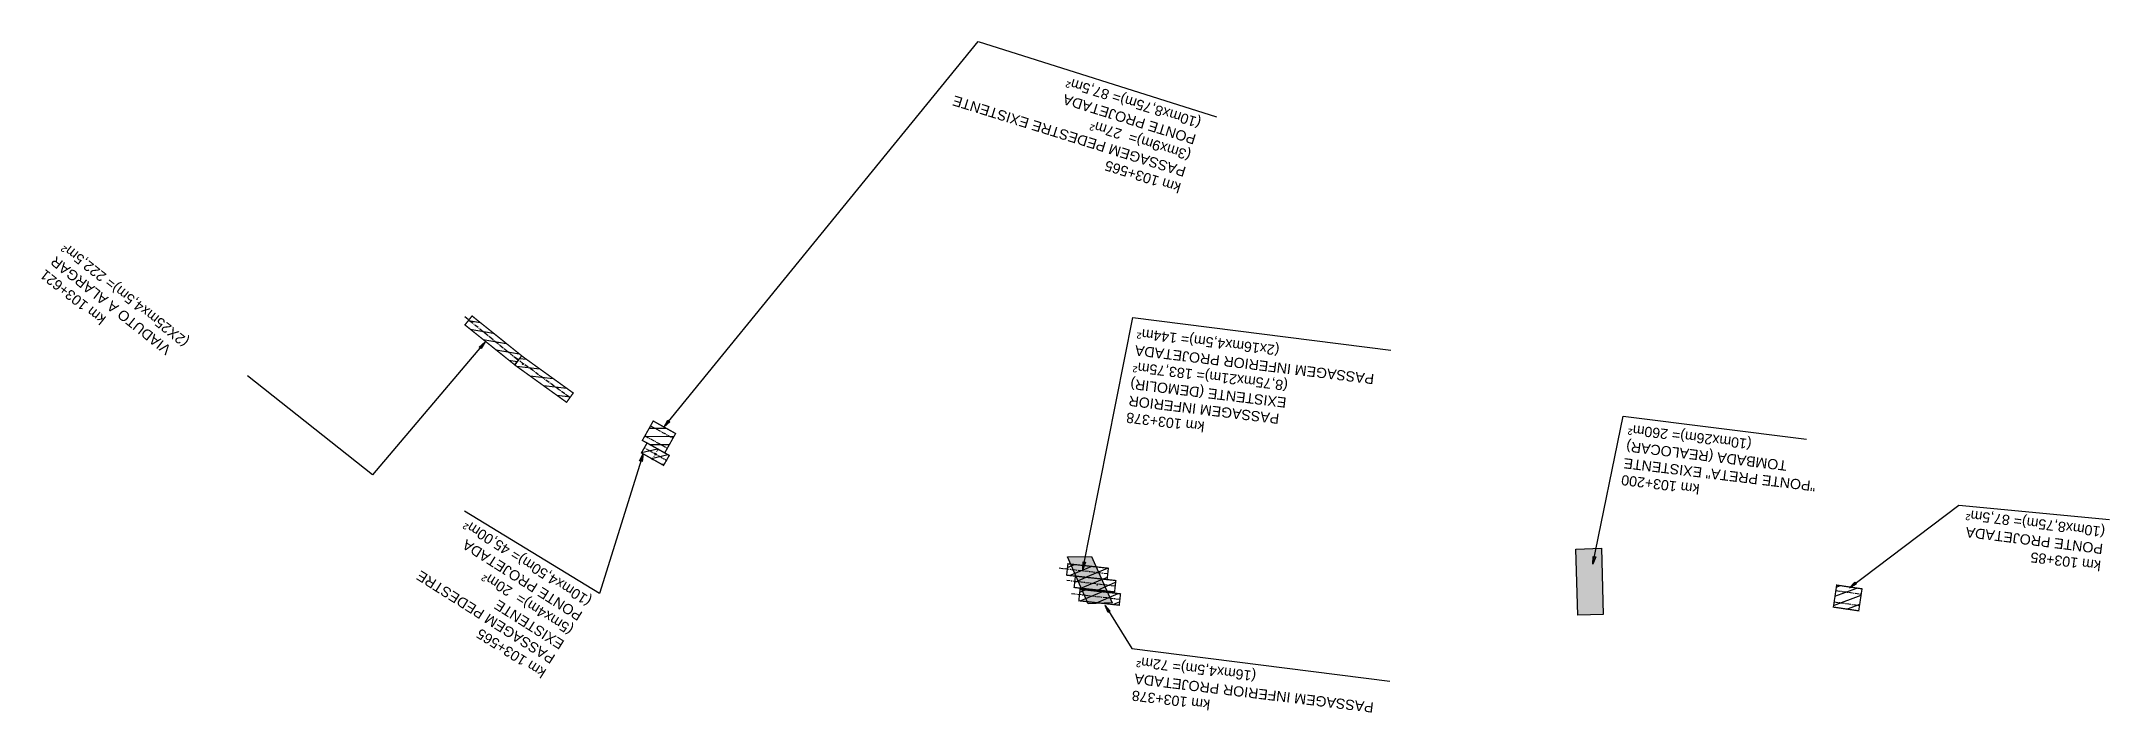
# Model space of a CAD drawing. Header units: metres. Extents: x 288915 to 323983, y 7382661 to 7464883.
# Drawn here: x 288915 to 289728, y 7464619 to 7464883 of the extents above; entities that cross this region are included whole.
import ezdxf

# ---------------------------------------------------------------- set-up
doc = ezdxf.new("R2010")
doc.units = ezdxf.units.M
doc.linetypes.add('CENTER', pattern=[50.800000000000004, 31.75, -6.35, 6.35, -6.35])
doc.linetypes.add('DASHDOTX2', pattern=[2, 1, -0.5, 0, -0.5])
doc.layers.get('0').update_dxf_attribs({"color": 255})
for name, color, linetype in [('_PASS. INFERIOR A CONSTRUIR', 10, 'Continuous'), ('A-IMAGENS', 255, 'Continuous'), ('EIXO', 1, 'DASHDOTX2'), ('F-HZ-PI', 1, 'Continuous'), ('U-HZ-TEXTO-OAE', 2, 'Continuous')]:
    doc.layers.add(name, color=color, linetype=linetype)
doc.layers.add('_PASS. INFERIOR A DEMOLIR', color=10, linetype='Continuous', transparency=0.5)
doc.styles.add('ARIAL', font='arial.ttf')
doc.styles.add('DIM', font='arial.ttf', dxfattribs={"width": 0.8})
doc.dimstyles.new('U-1_2000', dxfattribs={"dimscale": 2, "dimtxt": 1.5, "dimasz": 0.75, "dimexe": 0.75, "dimexo": 0.75, "dimgap": 0.25, "dimtad": 1, "dimzin": 4, "dimtxsty": 'DIM', "dimblk": 'ARCHTICK', "dimcen": 0.7, "dimdle": 0.75, "dimclrd": 256, "dimclre": 256, "dimclrt": 256, "dimaunit": 1, "dimadec": 3, "dimazin": 2, "dimtfac": 1, "dimtofl": 0, "dimtmove": 0, "dimatfit": 3, "dimldrblk": 'CLOSEDBLANK', "dimfxl": 0, "dimtolj": 1, "dimtzin": 0, "dimlwd": -1, "dimlwe": -1, "dimarcsym": 0})

msp = doc.modelspace()

# ---------------------------------------------------------------- texts
at = {"layer": 'U-HZ-TEXTO-OAE', "color": 2, "linetype": 'Continuous', "lineweight": -3, "style": 'ARIAL'}
for s, insert, char_height, width, attachment_point, rotation in [('{\\C256;km 103+565\\P}PASSAGEM PEDESTRE{\\C256; EXISTENTE \\P}(3mx9m)=  27m²  {\\C256;\\PPONTE PROJETADA\\P(10mx8,75m)= 87,5m²}', (289371.5524273502, 7464853.683216618), 3.999999999999993, 150.2515116109684, 7, 162.77702695553972), ('{\\C256;km 103+621\\PVIADUTO A ALARGAR \\P(2X25mx4,5m)= 222,5m²}', (288925.3455574838, 7464804.943092776), 3.999999999999994, 150.2515116109684, 9, 141.59612707093643), ('\\pi119.96;{\\C256;km 103+378\\P\\pi91.138;PASSAGEM INFERIOR\\P\\pi89.111;EXISTENTE (DEMOLIR)\\P\\pi89.343;(8,75mx21m)= 183,75m²\\P\\pi55.973;PASSAGEM INFERIOR PROJETADA \\P\\pi94.317;(2x16mx4,5m)= 144m²}', (289495.6606193029, 7464753.146982896, 1), 3.999999999999994, 150.2515116109684, 7, 173.0833725539465), ('\\pi119.98;{\\C256;km 103+200\\P\\pi74.805;"PONTE PRETA" EXISTENTE \\P\\pi86.936;TOMBADA (REALOCAR)\\P\\pi101.77;(10mx26m)= 260m²}', (289688.779202393, 7464715.367360692), 3.999999999999994, 150.251511610738, 7, 173.0833725539465), ('{\\C256;km 103+85\\PPONTE PROJETADA\\P(10mx8,75m)= 87,5m²}', (289726.7786032951, 7464693.096927017), 3.999999999999993, 150.2515116109684, 7, 172.89153282340143), ('{\\C256;km 103+565\\P}PASSAGEM PEDESTRE{\\C256; \\PEXISTENTE \\P}(5mx4m)=  20m²  {\\C256;\\PPONTE PROJETADA\\P(10mx4,50m)= 45,00m²}', (289132.1582451922, 7464664.910850023), 3.999999999999993, 150.2515116109683, 7, 147.66175872831013), ('\\pi119.96;{\\C256;km 103+378\\P\\pi55.973;PASSAGEM INFERIOR PROJETADA \\P\\pi103.33;(16mx4,5m)= 72m²}', (289495.4632748646, 7464623.974857243, 1), 3.999999999999994, 150.2515116109684, 7, 173.0833725539465)]:
    msp.add_mtext(s, dxfattribs=dict(at, insert=insert, char_height=char_height, width=width, attachment_point=attachment_point, rotation=rotation))

# ---------------------------------------------------------------- blocks, each defined once
blk = doc.blocks.new('_ArchTick')
at = {"color": 0, "linetype": 'ByBlock', "const_width": 0.15}
blk.add_lwpolyline([(-0.5, -0.5), (0.5, 0.5)], dxfattribs=at)
blk = doc.blocks.new('PONTE SIMPLES 16 - MRS')
at = {"layer": '_PASS. INFERIOR A CONSTRUIR', "lineweight": -3}
h = blk.add_hatch(dxfattribs=at)
h.set_pattern_fill('ANSI31', color=160, scale=0.9999999999999997, angle=-42.12060717935838)
h.set_pattern_definition([(120, (-55.23883416689932, 104.7548730773851), (-2.749630657015592, -1.587499999999998), [])])
h.paths.add_polyline_path([(-63.86999645642936, 147.9905567751266), (-59.37153994105756, 148.0606704242527), (-59.61768176779151, 164.0578790777363), (-64.11615209747106, 163.988663145341)])
at = {"layer": '_PASS. INFERIOR A CONSTRUIR', "color": 160, "lineweight": 30, "const_width": 0.4999999999999998, "flags": 128}
blk.add_lwpolyline([(-63.86999645642936, 147.9905567751266), (-59.37153994105756, 148.0606704242527), (-59.61768176779151, 164.0578790777363), (-64.11615209747106, 163.988663145341)], close=True, dxfattribs=at)
at = {"layer": 'A-IMAGENS', "color": 160, "linetype": 'CENTER', "ltscale": 0.05}
blk.add_line((-61.62026274669915, 148.0251724128611), (-61.77873780205846, 167.2177583281882), dxfattribs=at)
blk = doc.blocks.new('PONTE SIMPLES 16')
at = {"layer": '_PASS. INFERIOR A CONSTRUIR', "lineweight": -3}
h = blk.add_hatch(dxfattribs=at)
h.set_pattern_fill('ANSI31', color=256, scale=0.9999999999999998, angle=-42.12060717935838)
h.set_pattern_definition([(120, (-1.862645149230957e-09, 105.4130882308818), (-2.749630657015592, -1.587499999999999), [])])
h.paths.add_polyline_path([(-8.631162291392684, 148.648771929089), (-4.132705776020885, 148.7188855772838), (-4.378847602754831, 164.716094231233), (-8.87731793243438, 164.6468782988377)])
at = {"layer": '_PASS. INFERIOR A CONSTRUIR', "lineweight": 30, "const_width": 0.4999999999999999, "flags": 128}
blk.add_lwpolyline([(-8.631162291392684, 148.648771929089), (-4.132705776020885, 148.7188855772838), (-4.378847602754831, 164.716094231233), (-8.87731793243438, 164.6468782988377)], close=True, dxfattribs=at)
at = {"layer": 'A-IMAGENS', "color": 20, "linetype": 'CENTER', "ltscale": 0.05}
blk.add_line((-6.381428582593799, 148.6833875663579), (-6.53990363702178, 167.8759734816849), dxfattribs=at)
blk = doc.blocks.new('PONTE SIMPLES 25 - MRS')
at = {"layer": '_PASS. INFERIOR A CONSTRUIR', "lineweight": -3}
h = blk.add_hatch(dxfattribs=at)
h.set_pattern_fill('ANSI31', color=160, scale=0.9999999999999996, angle=-42.12060717935838)
h.set_pattern_definition([(120, (-55.238834165968, 149.8118160027079), (-2.749630657015591, -1.587499999999998), [])])
h.paths.add_polyline_path([(-63.86999645363539, 193.0474996999837), (-59.37153993919492, 193.1176133486442), (-59.75669636297971, 218.1496356213465), (-64.25516669172794, 218.0804196894169)])
at = {"layer": '_PASS. INFERIOR A CONSTRUIR', "color": 160, "lineweight": 30, "const_width": 0.4999999999999998, "flags": 128}
blk.add_lwpolyline([(-63.86999645363539, 193.0474996999837), (-59.37153993919492, 193.1176133486442), (-59.75669636297971, 218.1496356213465), (-64.25516669172794, 218.0804196894169)], close=True, dxfattribs=at)
at = {"layer": 'A-IMAGENS', "color": 160, "linetype": 'CENTER', "ltscale": 0.05}
blk.add_line((-61.62026274763048, 193.0821153377183), (-61.84460817277431, 220.2521256795153), dxfattribs=at)
blk = doc.blocks.new('PONTE DUPLA 10')
at = {"layer": '_PASS. INFERIOR A CONSTRUIR', "lineweight": -3}
h = blk.add_hatch(dxfattribs=at)
h.set_pattern_fill('ANSI31', color=256, scale=0.9999999999999998, angle=-42.12060717935838)
h.set_pattern_definition([(120, (42.9488495644182, 53.13832125486806), (-2.749630657015592, -1.587499999999999), [])])
h.paths.add_polyline_path([(34.31768727488816, 96.3740049530752), (43.06420028023422, 96.5103047164157), (42.88954650983214, 106.5850133788772), (34.14301969204098, 106.4496113318019)])
at = {"layer": '_PASS. INFERIOR A CONSTRUIR', "lineweight": 30, "const_width": 0.4999999999999999, "flags": 128}
blk.add_lwpolyline([(34.31768727488816, 96.3740049530752), (43.06420028023422, 96.5103047164157), (42.88954650983214, 106.5850133788772), (34.14301969204098, 106.4496113318019)], close=True, dxfattribs=at)
at = {"layer": 'A-IMAGENS', "color": 20, "linetype": 'CENTER', "ltscale": 0.05}
for p, q in [((36.26662112003113, 106.4783127185638), (36.44128179665575, 96.4031551979697)), ((40.765945081842, 106.5563119921153), (40.94060575846662, 96.48115447152121))]:
    blk.add_line(p, q, dxfattribs=at)
blk = doc.blocks.new('PI MODULO SIMPLES')
at = {"layer": '_PASS. INFERIOR A CONSTRUIR', "lineweight": -3}
h = blk.add_hatch(dxfattribs=at)
h.set_pattern_fill('ANSI31', color=256, scale=0.9999999999999999, angle=25.81050443779591)
h.set_pattern_definition([(70.8105044377959, (0, 0), (-2.998586356760458, 1.043601869033415), [])])
h.paths.add_polyline_path([(320184.9166828833, 7385523.540043326), (320182.8343957372, 7385527.530509392), (320191.3990787306, 7385532.084862776), (320193.4805008068, 7385528.096077498)])
at = {"layer": '_PASS. INFERIOR A CONSTRUIR', "lineweight": 30, "const_width": 0.4999999999999999, "flags": 128}
blk.add_lwpolyline([(320184.6518452969, 7385523.399148279), (320193.4804955114, 7385528.096104554), (320191.3990840261, 7385532.084835721), (320182.5695192015, 7385527.389653374)], close=True, dxfattribs=at)
at = {"layer": 'EIXO', "ltscale": 0.5}
blk.add_line((320183.3566726077, 7385525.258705201), (320192.4397897687, 7385530.090470138), dxfattribs=at)
at = {"layer": 'EIXO'}
blk.add_line((320186.8327061711, 7385529.978590742), (320189.2180007742, 7385525.505830016), dxfattribs=at)

# ---------------------------------------------------------------- hatches: boundary and pattern name
at = {"transparency": 33554508}
h = msp.add_hatch(color=256, dxfattribs=at)
h.dxf.hatch_style = 1
h.paths.add_polyline_path([(289529.0829388847, 7464657.626563778), (289519.0872099677, 7464657.334325147), (289518.3273895259, 7464683.323220331), (289528.3231184429, 7464683.615458963)])
at = {"layer": '_PASS. INFERIOR A DEMOLIR', "ltscale": 0.05}
h = msp.add_hatch(color=256, dxfattribs=at)
h.dxf.hatch_style = 1
h.paths.add_polyline_path([(289318.3155525219, 7464680.302709024), (289327.8287740014, 7464680.392373751), (289335.9733473894, 7464662.209197005), (289326.4768381158, 7464661.708299314)])

# ---------------------------------------------------------------- linework, layer by layer
at = {"color": 5}
msp.add_lwpolyline([(289529.0829388847, 7464657.626563778), (289519.0872099677, 7464657.334325147), (289518.3273895259, 7464683.323220331), (289528.3231184429, 7464683.615458963)], close=True, dxfattribs=at)
at = {"layer": '_PASS. INFERIOR A DEMOLIR', "ltscale": 0.05, "elevation": 700}
msp.add_lwpolyline([(289318.3155525219, 7464680.302709024), (289327.8287740014, 7464680.392373751), (289335.9733473894, 7464662.209197005), (289326.4768381158, 7464661.708299314), (289318.3155525219, 7464680.302709024)], dxfattribs=at)
at = {"layer": 'F-HZ-PI', "color": 1, "linetype": 'Continuous', "lineweight": -3}
for centre in [(289104.0772925498, 7464756.078879016), (289330.0031632418, 7464669.266066016)]:
    msp.add_circle(centre, 0.05, dxfattribs=at)
for p in [(289104.0772925498, 7464756.078879016), (289330.0031632418, 7464669.266066016)]:
    msp.add_point(p, dxfattribs=at)

# ---------------------------------------------------------------- block references
at = {"layer": 'A-IMAGENS'}
for name, p, rotation in [('PONTE SIMPLES 25 - MRS', (289290.327002813, 7464681.909247299, -3147.831676908376), 50.38399921641953), ('PONTE SIMPLES 25 - MRS', (289314.3793254431, 7464677.120780388, -3147.831676908376), 53.37431074083378), ('PI MODULO SIMPLES', (6682121.423267076, 11176665.78161948), 122.6231356452769), ('PONTE DUPLA 10', (289226.0155846562, 7464643.012340534), 59.826663800337), ('PONTE SIMPLES 16', (289482.5031385247, 7464661.389388031), 82.86082783731808), ('PONTE SIMPLES 16', (289485.4483901545, 7464656.556581431), 82.86082783731808), ('PONTE SIMPLES 16 - MRS', (289493.5174732266, 7464706.159132562), 82.83702039873552), ('PONTE DUPLA 10', (289719.0460029488, 7464609.448754226), 80.61600054647066)]:
    msp.add_blockref(name, p, dxfattribs=dict(at, rotation=rotation))

msp.set_redraw_order([(e.dxf.handle, doc.entitydb.next_handle()) for e in msp.query("TEXT MTEXT ATTDEF DIMENSION ARC_DIMENSION")])  # texts and dimensions are drawn at this point

# ---------------------------------------------------------------- leaders
at = {"layer": 'U-HZ-TEXTO-OAE', "color": 2, "linetype": 'Continuous', "lineweight": -3}
for points in [[(289159.6806119136, 7464731.328409297), (289283.188668322, 7464882.964114566), (289376.9874491623, 7464853.237056558)], [(289324.3620882095, 7464675.262729421, 1), (289344.0449189116, 7464774.43343111, 1), (289445.5555317547, 7464761.585796262, 1)], [(289089.2629452049, 7464764.740548167), (289045.0276432126, 7464712.473716024), (288995.8932071892, 7464751.432475602)], [(289525.008763211, 7464677.390949919), (289536.9300808324, 7464735.637109235), (289608.9933901421, 7464726.516456152)], [(289151.4421938146, 7464720.761265656), (289134.2987110266, 7464665.774361775), (289081.2092753465, 7464698.274156095)], [(289625.9035294501, 7464668.025334377), (289668.9033505252, 7464700.610989069), (289728.2405313934, 7464694.99615138)], [(289333.1905393815, 7464661.142163493, 1), (289343.614153304, 7464644.244605785, 1), (289445.1247661471, 7464631.396970937, 1)]]:
    msp.add_leader(points, dimstyle='U-1_2000', override={"dimscale": 1, "dimasz": 3}, dxfattribs=at)

doc.saveas('drawing.dxf')
